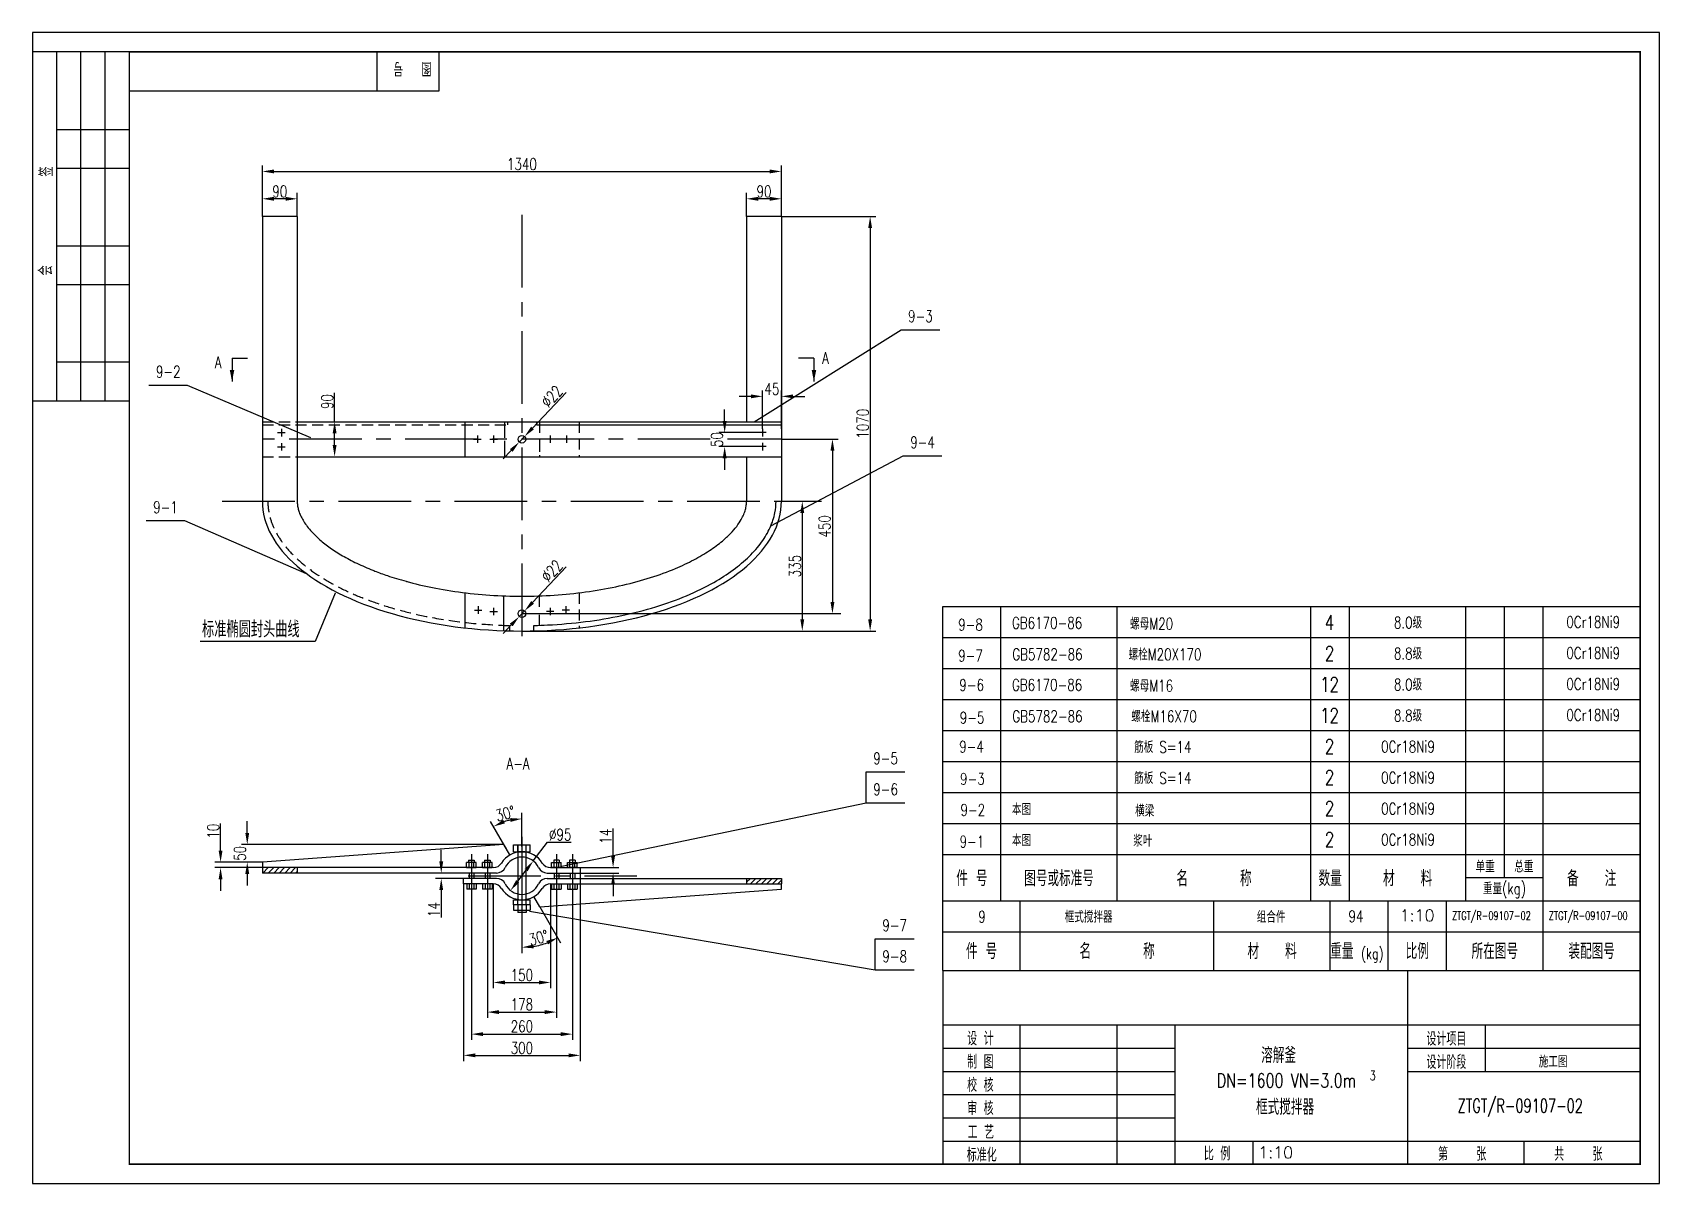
# Model space of a CAD drawing. Extents: x 6109 to 86747, y -17046 to 6992.
# Drawn here: x 42453 to 46653, y -9638 to -6668 of the extents above; entities that cross this region are included whole.
import ezdxf
from ezdxf.enums import TextEntityAlignment as Align

# ---------------------------------------------------------------- set-up
doc = ezdxf.new("R2010")
doc.units = 0
doc.header["$LTSCALE"] = 150
doc.header["$MEASUREMENT"] = 0
doc.linetypes.add('CENTER', pattern=[2, 1.25, -0.25, 0.25, -0.25])
doc.linetypes.add('HIDDEN', pattern=[9.525, 6.35, -3.175])
doc.layers.get('0').update_dxf_attribs({"linetype": 'CONTINUOUS'})
doc.layers.get('DEFPOINTS').update_dxf_attribs({"linetype": 'CONTINUOUS'})
for name, color, linetype in [('1', 7, 'CONTINUOUS'), ('3', 7, 'CONTINUOUS'), ('8', 12, 'CONTINUOUS'), ('BZ', 7, 'CONTINUOUS'), ('HGJ', 1, 'CONTINUOUS'), ('HGJY', 7, 'CONTINUOUS'), ('K1', 4, 'CONTINUOUS'), ('MXB', 7, 'CONTINUOUS'), ('TANK', 1, 'CONTINUOUS'), ('TANKX', 7, 'CONTINUOUS')]:
    doc.layers.add(name, color=color, linetype=linetype)
doc.styles.add('HZ', font='txt', dxfattribs={"width": 0.75, "bigfont": 'hztxt'})
doc.styles.add('HZFS', font='simplex.shx', dxfattribs={"width": 0.75, "bigfont": 'hzfs.shx'})
doc.styles.get("Standard").update_dxf_attribs({"font": 'txt', "width": 0.75, "bigfont": 'hztxt.shx'})
doc.dimstyles.get("Standard").update_dxf_attribs({"dimtxt": 0.18, "dimasz": 0.18, "dimexe": 0.18, "dimexo": 0.0625, "dimgap": 0.09, "dimtad": 0, "dimtih": 1, "dimtoh": 1, "dimdec": 4, "dimzin": 0, "dimdsep": 46, "dimtxsty": 'Standard', "dimcen": 0.09, "dimadec": 0, "dimazin": 0, "dimtfac": 1, "dimtdec": 4, "dimtofl": 0, "dimtmove": 0, "dimatfit": 3, "dimfxl": 1, "dimtolj": 1, "dimtzin": 0, "dimarcsym": 0})
pattern_1 = [(45, (45882.353, -9961.701), (-7.071068, 7.071068), [])]

msp = doc.modelspace()

# ---------------------------------------------------------------- texts
at = {"color": 7, "style": 'HZFS', "width": 0.75}
msp.add_text('标准椭圆封头曲线', height=42, dxfattribs=at).set_placement((42890.5049, -8228.92822))
at = {"style": 'HZFS', "width": 0.75}
for s, height, p in [('DN=1600 VN=3.0m', 36, (45509.97602, -9390.09363)), ('3', 24, (45904.99539, -9371.4603))]:
    msp.add_text(s, height=height, dxfattribs=at).set_placement(p)
at = {"layer": '8', "color": 7, "style": 'HZFS', "width": 0.7}
for s, p in [('设 计', (44865.72152, -9281.6197)), ('设计项目', (46051.45816, -9282.38004)), ('制 图', (44865.72152, -9341.6197)), ('设计阶段', (46051.45816, -9342.38004)), ('校 核', (44865.72152, -9401.6197)), ('审 核', (44865.72152, -9461.6197)), ('工 艺', (44867.11317, -9523.05299)), ('标准化', (44864.86408, -9581.6197)), ('比 例', (45476.82084, -9578.78614)), ('第    张', (46081.46759, -9579.46326)), ('共    张', (46381.46759, -9579.46326))]:
    msp.add_text(s, height=35, dxfattribs=at).set_placement(p)
at = {"layer": 'BZ', "style": 'HZFS', "width": 0.75}
for s, p in [('9-3', (44744.99197, -7414.97919)), ('9-2', (42803.36471, -7558.43118)), ('9-4', (44750.71324, -7740.27489)), ('9-1', (42796.1619, -7907.82991)), ('9-8', (44874.44019, -8210.90625)), ('GB6170-86', (45072.07699, -8206.42937)), ('螺母M20', (45341.94297, -8208.63391)), ('8.0级', (46003.87772, -8205.64676)), ('0Cr18Ni9', (46481.9887, -8204.02644)), ('9-7', (44874.44019, -8290.90625)), ('GB5782-86', (45072.99884, -8287.50245)), ('螺栓M20X170', (45376.49459, -8287.81395)), ('8.8级', (46003.87772, -8285.64676)), ('0Cr18Ni9', (46481.9887, -8284.02644)), ('9-6', (44877.36255, -8366.59099)), ('GB6170-86', (45072.07699, -8366.42937)), ('螺母M16', (45341.94297, -8368.63391)), ('8.0级', (46003.87772, -8365.64676)), ('0Cr18Ni9', (46481.9887, -8364.02644)), ('9-5', (44878.56717, -8450.9444)), ('GB5782-86', (45072.99884, -8447.50245)), ('螺栓M16X70', (45374.16204, -8447.48229)), ('8.8级', (46003.87772, -8445.64676)), ('0Cr18Ni9', (46481.9887, -8444.02644)), ('9-5', (44655.27942, -8555.83952)), ('9-4', (44877.01612, -8525.65583)), ('筋板 S=14', (45370.89137, -8526.74528)), ('0Cr18Ni9', (46003.87772, -8525.64676)), ('9-6', (44655.27942, -8635.83952)), ('9-3', (44879.25532, -8608.88044)), ('筋板 S=14', (45370.89137, -8606.74528)), ('0Cr18Ni9', (46003.87772, -8605.64676)), ('9-2', (44880.38414, -8688.88707)), ('本图', (45006.16439, -8687.50245)), ('横梁', (45324.22475, -8691.1918)), ('0Cr18Ni9', (46003.87772, -8685.64676)), ('本图', (45006.16439, -8767.50245)), ('浆叶', (45319.26535, -8768.58785)), ('0Cr18Ni9', (46003.87772, -8765.64676)), ('9-1', (44878.14166, -8770.64938)), ('9', (44904.27572, -8964.5767)), ('框式搅拌器', (45179.47572, -8964.98164)), ('组合件', (45650.54965, -8964.98173)), ('94', (45869.44501, -8963.66288)), ('9-7', (44678.67054, -8987.00671)), ('9-8', (44678.67054, -9067.00671)), ('施工图', (46378.47665, -9338.52983))]:
    msp.add_text(s, height=30, dxfattribs=at).set_placement(p, align=Align.CENTER)
at = {"layer": 'HGJY', "style": 'HZFS', "width": 0.75}
for s, height, p in [('单重', 30, (46202.98299, -8818.78614)), ('总重', 30, (46302.98299, -8818.78614)), ('件 号', 40, (44877.98299, -8848.78614)), ('图号或标准号', 40, (45102.98299, -8848.78614)), ('名      称', 40, (45502.98299, -8848.78614)), ('数量', 40, (45802.98299, -8848.78614)), ('材   料', 40, (46002.98299, -8848.78614)), ('重量(kg)', 30, (46252.98299, -8878.78614)), ('备   注', 40, (46477.98299, -8848.78614)), ('框式搅拌器 ', 39.984, (45696.73357, -9438.60964))]:
    msp.add_text(s, height=height, dxfattribs=at).set_placement(p, align=Align.MIDDLE)
at = {"layer": 'HGJY'}
for p in [(46027.40258, -8946.35609), (45662.26504, -9557.94888)]:
    msp.add_text('1:10', height=30, dxfattribs=at).set_placement(p, align=Align.MIDDLE)
at = {"layer": 'HGJY', "style": 'HZFS'}
for s, height, width, p in [('ZTGT/R-09107-02', 22, 0.7, (46117.53935, -8958.0107)), ('ZTGT/R-09107-00', 22, 0.7, (46367.53935, -8958.0107)), ('重量', 40, 0.75, (45802.98299, -9058.78614)), ('(kg)', 28, 0.75, (45882.98299, -9058.78614)), ('溶解釜', 39.984, 0.75, (45624.78275, -9327.31472))]:
    msp.add_text(s, height=height, dxfattribs=dict(at, width=width)).set_placement(p)
at = {"layer": 'HGJY', "style": 'HZFS', "width": 0.75}
for s, p in [('件 号', (44902.98299, -9058.78614)), ('名      称', (45252.98299, -9058.78614)), ('材   料', (45652.98299, -9058.78614)), ('比例', (46027.98299, -9058.78614)), ('所在图号', (46227.98299, -9058.78614)), ('装配图号', (46477.98299, -9058.78614))]:
    msp.add_text(s, height=40, dxfattribs=at).set_placement(p, align=Align.CENTER)
at = {"layer": 'MXB', "style": 'HZFS', "width": 0.75}
for s, p in [('4', (45801.3969, -8209.20113)), ('2', (45801.3969, -8289.20113)), ('12', (45801.3969, -8369.20113)), ('12', (45801.3969, -8449.20113)), ('2', (45801.3969, -8529.20113)), ('2', (45801.3969, -8609.20113)), ('2', (45801.3969, -8689.20113)), ('2', (45801.3969, -8769.20113))]:
    msp.add_text(s, height=37.5, dxfattribs=at).set_placement(p, align=Align.CENTER)
at = {"layer": 'MXB', "width": 0.7}
msp.add_text('ZTGT/R-09107-02', height=35, dxfattribs=at).set_placement((46131.95033, -9454.7885))
at = {"layer": 'TANKX', "color": 7, "style": 'HZFS', "width": 0.75}
for s, p in [('A', (42932.18642, -7518.65728)), ('A', (44499.66994, -7507.57601)), ('A-A', (43706.47078, -8554.80666))]:
    msp.add_text(s, height=30, dxfattribs=at).set_placement(p, align=Align.MIDDLE)

# ---------------------------------------------------------------- blocks, each defined once
blk = doc.blocks.new('*D316')
at = {"color": 0, "lineweight": -2}
for p, q in [((43951.7, -8792.9), (43951.7, -8721.7)), ((43866.8, -8822.9), (43966.7, -8822.9)), ((43866.8, -8836.9), (43966.7, -8836.9)), ((43951.7, -8866.9), (43951.7, -8896.9))]:
    blk.add_line(p, q, dxfattribs=at)
at = {"color": 0}
for points in [[(43946.7, -8792.9), (43956.7, -8792.9), (43951.7, -8822.9)], [(43946.7, -8866.9), (43956.7, -8866.9), (43951.7, -8836.9)]]:
    blk.add_solid(points, dxfattribs=at)
at = {"layer": 'DEFPOINTS', "color": 0}
for p in [(43866.8, -8822.9), (43866.8, -8836.9), (43951.7, -8822.9)]:
    blk.add_point(p, dxfattribs=at)
at = {"color": 0, "insert": (43932.7, -8742.3), "char_height": 30, "attachment_point": 5, "rotation": 90, "style": 'HZFS'}
blk.add_mtext('\\A1;14', dxfattribs=at)
blk = doc.blocks.new('*D315')
at = {"color": 0, "lineweight": -2}
for p, q in [((43716.3, -8945.8), (43716.3, -9043.7)), ((43762.8, -8924.4), (43816.2, -9016.9))]:
    blk.add_line(p, q, dxfattribs=at)
blk.add_arc((43716.3, -8843.9), 184.8, 279.3126, 290.6874, dxfattribs=at)
at = {"color": 0}
for points in [[(43746.6, -9031.2), (43745.8, -9021.3), (43716.3, -9028.7)], [(43779.5, -9012.2), (43783.7, -9021.3), (43808.7, -9003.9)]]:
    blk.add_solid(points, dxfattribs=at)
at = {"layer": 'DEFPOINTS', "color": 0}
for p in [(43716.3, -8778.7), (43747.3, -8897.6), (43716.3, -8945.8), (43762.8, -8924.4), (43748.4, -9025.9)]:
    blk.add_point(p, dxfattribs=at)
at = {"color": 0, "insert": (43759.2, -9004), "char_height": 30, "attachment_point": 5, "rotation": 15, "style": 'HZFS'}
blk.add_mtext('\\A1;30°', dxfattribs=at)
blk = doc.blocks.new('*D314')
at = {"color": 0, "lineweight": -2}
for p, q in [((43508.1, -8806.9), (43508.1, -8776.9)), ((43566.1, -8836.9), (43493.1, -8836.9)), ((43565.8, -8850.9), (43493.1, -8850.9)), ((43508.1, -8880.9), (43508.1, -8952.1))]:
    blk.add_line(p, q, dxfattribs=at)
at = {"color": 0}
for points in [[(43503.1, -8806.9), (43513.1, -8806.9), (43508.1, -8836.9)], [(43503.1, -8880.9), (43513.1, -8880.9), (43508.1, -8850.9)]]:
    blk.add_solid(points, dxfattribs=at)
at = {"layer": 'DEFPOINTS', "color": 0}
for p in [(43508.1, -8850.9), (43565.8, -8850.9), (43566.1, -8836.9)]:
    blk.add_point(p, dxfattribs=at)
at = {"color": 0, "insert": (43489.1, -8931.5), "char_height": 30, "attachment_point": 5, "rotation": 90, "style": 'HZFS'}
blk.add_mtext('\\A1;14', dxfattribs=at)
blk = doc.blocks.new('*D312')
at = {"color": 0, "lineweight": -2}
for p, q in [((43745.5, -8805.8), (43782.8, -8757)), ((43782.8, -8757), (43843.6, -8757)), ((43705.4, -8858.2), (43727.3, -8829.6))]:
    blk.add_line(p, q, dxfattribs=at)
at = {"color": 0}
for points in [[(43723.3, -8826.6), (43731.2, -8832.6), (43745.5, -8805.8)], [(43701.4, -8855.1), (43709.4, -8861.2), (43687.1, -8882)]]:
    blk.add_solid(points, dxfattribs=at)
at = {"layer": 'DEFPOINTS', "color": 0}
for p in [(43745.5, -8805.8), (43687.1, -8882)]:
    blk.add_point(p, dxfattribs=at)
at = {"color": 0, "insert": (43815.2, -8738), "char_height": 30, "attachment_point": 5, "style": 'HZFS'}
blk.add_mtext('\\A1;%%C95', dxfattribs=at)
blk = doc.blocks.new('*D308')
at = {"color": 0, "lineweight": -2}
for p, q in [((42938.4, -8779.1), (42938.4, -8708.9)), ((43046.4, -8809.1), (42923.4, -8809.1)), ((43094.3, -8822.9), (42923.4, -8822.9)), ((42938.4, -8852.9), (42938.4, -8882.9))]:
    blk.add_line(p, q, dxfattribs=at)
at = {"color": 0}
for points in [[(42933.4, -8779.1), (42943.4, -8779.1), (42938.4, -8809.1)], [(42933.4, -8852.9), (42943.4, -8852.9), (42938.4, -8822.9)]]:
    blk.add_solid(points, dxfattribs=at)
at = {"layer": 'DEFPOINTS', "color": 0}
for p in [(42938.4, -8809.1), (43046.4, -8809.1), (43094.3, -8822.9)]:
    blk.add_point(p, dxfattribs=at)
at = {"color": 0, "insert": (42919.4, -8729), "char_height": 30, "attachment_point": 5, "rotation": 90, "style": 'HZFS'}
blk.add_mtext('\\A1;10', dxfattribs=at)
blk = doc.blocks.new('*D307')
at = {"color": 0, "lineweight": -2}
for p, q in [((43007.3, -8733.4), (43007.3, -8703.4)), ((43669.8, -8763.4), (42992.3, -8763.4)), ((43046.4, -8809.1), (42992.3, -8809.1)), ((43007.3, -8839.1), (43007.3, -8869.1))]:
    blk.add_line(p, q, dxfattribs=at)
at = {"color": 0}
for points in [[(43002.3, -8733.4), (43012.3, -8733.4), (43007.3, -8763.4)], [(43002.3, -8839.1), (43012.3, -8839.1), (43007.3, -8809.1)]]:
    blk.add_solid(points, dxfattribs=at)
at = {"layer": 'DEFPOINTS', "color": 0}
for p in [(43669.8, -8763.4), (43007.3, -8809.1), (43046.4, -8809.1)]:
    blk.add_point(p, dxfattribs=at)
at = {"color": 0, "insert": (42988.3, -8786.2), "char_height": 30, "attachment_point": 5, "rotation": 90, "style": 'HZFS'}
blk.add_mtext('\\A1;50', dxfattribs=at)
blk = doc.blocks.new('*D310')
at = {"color": 0, "lineweight": -2}
for p, q in [((43866.8, -8836.9), (43866.8, -9322.4)), ((43565.8, -8864.9), (43565.8, -9322.4)), ((43595.8, -9307.4), (43836.8, -9307.4))]:
    blk.add_line(p, q, dxfattribs=at)
at = {"color": 0}
for points in [[(43595.8, -9302.4), (43595.8, -9312.4), (43565.8, -9307.4)], [(43836.8, -9302.4), (43836.8, -9312.4), (43866.8, -9307.4)]]:
    blk.add_solid(points, dxfattribs=at)
at = {"layer": 'DEFPOINTS', "color": 0}
for p in [(43866.8, -8836.9), (43565.8, -8864.9), (43866.8, -9307.4)]:
    blk.add_point(p, dxfattribs=at)
at = {"color": 0, "insert": (43716.3, -9288.4), "char_height": 30, "attachment_point": 5, "style": 'HZFS'}
blk.add_mtext('\\A1;300', dxfattribs=at)
blk = doc.blocks.new('*D313')
at = {"color": 0, "lineweight": -2}
for p, q in [((43642.5, -8864.9), (43642.5, -9134.3)), ((43790.2, -8864.9), (43790.2, -9134.3)), ((43672.5, -9119.3), (43760.2, -9119.3))]:
    blk.add_line(p, q, dxfattribs=at)
at = {"color": 0}
for points in [[(43672.5, -9114.3), (43672.5, -9124.3), (43642.5, -9119.3)], [(43760.2, -9114.3), (43760.2, -9124.3), (43790.2, -9119.3)]]:
    blk.add_solid(points, dxfattribs=at)
at = {"layer": 'DEFPOINTS', "color": 0}
for p in [(43642.5, -8864.9), (43790.2, -8864.9), (43790.2, -9119.3)]:
    blk.add_point(p, dxfattribs=at)
at = {"color": 0, "insert": (43716.3, -9100.3), "char_height": 30, "attachment_point": 5, "style": 'HZFS'}
blk.add_mtext('\\A1;150', dxfattribs=at)
blk = doc.blocks.new('*D309')
at = {"color": 0, "lineweight": -2}
for p, q in [((43232.8, -7672.5), (43232.8, -7598.1)), ((43219.7, -7672.5), (43247.8, -7672.5)), ((43232.8, -7732.5), (43232.8, -7702.5)), ((43219.7, -7762.5), (43247.8, -7762.5))]:
    blk.add_line(p, q, dxfattribs=at)
at = {"color": 0}
for points in [[(43227.8, -7702.5), (43237.8, -7702.5), (43232.8, -7672.5)], [(43227.8, -7732.5), (43237.8, -7732.5), (43232.8, -7762.5)]]:
    blk.add_solid(points, dxfattribs=at)
at = {"layer": 'DEFPOINTS', "color": 0}
for p in [(43219.7, -7672.5), (43232.8, -7672.5), (43219.7, -7762.5)]:
    blk.add_point(p, dxfattribs=at)
at = {"color": 0, "insert": (43213.8, -7620.3), "char_height": 30, "attachment_point": 5, "rotation": 90, "style": 'HZFS'}
blk.add_mtext('\\A1;90', dxfattribs=at)
blk = doc.blocks.new('*D306')
at = {"color": 0, "lineweight": -2}
for p, q in [((44386.3, -7142.5), (44630.3, -7142.5)), ((44615.3, -7172.5), (44615.3, -8182.5)), ((44455.1, -8212.5), (44630.3, -8212.5))]:
    blk.add_line(p, q, dxfattribs=at)
at = {"color": 0}
for points in [[(44610.3, -7172.5), (44620.3, -7172.5), (44615.3, -7142.5)], [(44610.3, -8182.5), (44620.3, -8182.5), (44615.3, -8212.5)]]:
    blk.add_solid(points, dxfattribs=at)
at = {"layer": 'DEFPOINTS', "color": 0}
for p in [(44386.3, -7142.5), (44455.1, -8212.5), (44615.3, -8212.5)]:
    blk.add_point(p, dxfattribs=at)
at = {"color": 0, "insert": (44596.3, -7677.5), "char_height": 30, "attachment_point": 5, "rotation": 90, "style": 'HZFS'}
blk.add_mtext('\\A1;1070', dxfattribs=at)
blk = doc.blocks.new('*D311')
at = {"color": 0, "lineweight": -2}
for p, q in [((43716.3, -8743.7), (43716.3, -8682)), ((43666.1, -8757), (43635.4, -8703.7))]:
    blk.add_line(p, q, dxfattribs=at)
blk.add_arc((43716.3, -8843.9), 146.9, 101.7217, 108.2783, dxfattribs=at)
at = {"color": 0}
for points in [[(43672.3, -8709), (43668.2, -8699.8), (43642.9, -8716.7)], [(43686, -8695.1), (43687, -8705), (43716.3, -8697)]]:
    blk.add_solid(points, dxfattribs=at)
at = {"layer": 'DEFPOINTS', "color": 0}
for p in [(43690.8, -8699.2), (43666.1, -8757), (43676.2, -8774.3), (43716.3, -8743.7), (43716.3, -8778.7)]:
    blk.add_point(p, dxfattribs=at)
at = {"color": 0, "insert": (43673.4, -8683.6), "char_height": 30, "attachment_point": 5, "rotation": 15, "style": 'HZFS'}
blk.add_mtext('\\A1;30°', dxfattribs=at)
blk = doc.blocks.new('*D317')
at = {"color": 0, "lineweight": -2}
for p, q in [((44386.3, -7877.5), (44455.1, -7877.5)), ((44440.1, -7907.5), (44440.1, -8182.5)), ((43716.3, -8212.5), (44455.1, -8212.5))]:
    blk.add_line(p, q, dxfattribs=at)
at = {"color": 0}
for points in [[(44435.1, -7907.5), (44445.1, -7907.5), (44440.1, -7877.5)], [(44435.1, -8182.5), (44445.1, -8182.5), (44440.1, -8212.5)]]:
    blk.add_solid(points, dxfattribs=at)
at = {"layer": 'DEFPOINTS', "color": 0}
for p in [(44386.3, -7877.5), (43716.3, -8212.5), (44440.1, -8212.5)]:
    blk.add_point(p, dxfattribs=at)
at = {"color": 0, "insert": (44421.1, -8045), "char_height": 30, "attachment_point": 5, "rotation": 90, "style": 'HZFS'}
blk.add_mtext('\\A1;335', dxfattribs=at)
blk = doc.blocks.new('*D318')
at = {"color": 0, "lineweight": -2}
for p, q in [((43046.3, -7142.5), (43046.3, -7011.4)), ((44386.3, -7142.5), (44386.3, -7011.4)), ((43076.3, -7026.4), (44356.3, -7026.4))]:
    blk.add_line(p, q, dxfattribs=at)
at = {"color": 0}
for points in [[(43076.3, -7021.4), (43076.3, -7031.4), (43046.3, -7026.4)], [(44356.3, -7021.4), (44356.3, -7031.4), (44386.3, -7026.4)]]:
    blk.add_solid(points, dxfattribs=at)
at = {"layer": 'DEFPOINTS', "color": 0}
for p in [(44386.3, -7026.4), (43046.3, -7142.5), (44386.3, -7142.5)]:
    blk.add_point(p, dxfattribs=at)
at = {"color": 0, "insert": (43716.3, -7007.4), "char_height": 30, "attachment_point": 5, "style": 'HZFS'}
blk.add_mtext('\\A1;1340', dxfattribs=at)
blk = doc.blocks.new('*D319')
at = {"color": 0, "lineweight": -2}
for p, q in [((43046.3, -7142.5), (43046.3, -7082)), ((43106.3, -7097), (43076.3, -7097)), ((43136.3, -7142.5), (43136.3, -7082))]:
    blk.add_line(p, q, dxfattribs=at)
at = {"color": 0}
for points in [[(43076.3, -7092), (43076.3, -7102), (43046.3, -7097)], [(43106.3, -7092), (43106.3, -7102), (43136.3, -7097)]]:
    blk.add_solid(points, dxfattribs=at)
at = {"layer": 'DEFPOINTS', "color": 0}
for p in [(43046.3, -7097), (43046.3, -7142.5), (43136.3, -7142.5)]:
    blk.add_point(p, dxfattribs=at)
at = {"color": 0, "insert": (43091.3, -7078), "char_height": 30, "attachment_point": 5, "style": 'HZFS'}
blk.add_mtext('\\A1;90', dxfattribs=at)
blk = doc.blocks.new('*D320')
at = {"color": 0, "lineweight": -2}
for p, q in [((44386.4, -7717.2), (44533, -7717.2)), ((44518, -7747.2), (44518, -8137.5)), ((44518, -8167.5), (44533, -8167.5))]:
    blk.add_line(p, q, dxfattribs=at)
at = {"color": 0}
for points in [[(44513, -7747.2), (44523, -7747.2), (44518, -7717.2)], [(44513, -8137.5), (44523, -8137.5), (44518, -8167.5)]]:
    blk.add_solid(points, dxfattribs=at)
at = {"layer": 'DEFPOINTS', "color": 0}
for p in [(44386.3, -7717.2), (44517.9, -8167.5), (44518, -8167.5)]:
    blk.add_point(p, dxfattribs=at)
at = {"color": 0, "insert": (44498, -7942.4), "char_height": 30, "attachment_point": 5, "rotation": 90, "style": 'HZFS'}
blk.add_mtext('\\A1;450', dxfattribs=at)
blk = doc.blocks.new('*D321')
at = {"color": 0, "lineweight": -2}
for p, q in [((44296.3, -7142.5), (44296.3, -7082)), ((44356.3, -7097), (44326.3, -7097)), ((44386.3, -7142.5), (44386.3, -7082))]:
    blk.add_line(p, q, dxfattribs=at)
at = {"color": 0}
for points in [[(44326.3, -7092), (44326.3, -7102), (44296.3, -7097)], [(44356.3, -7092), (44356.3, -7102), (44386.3, -7097)]]:
    blk.add_solid(points, dxfattribs=at)
at = {"layer": 'DEFPOINTS', "color": 0}
for p in [(44296.3, -7097), (44296.3, -7142.5), (44386.3, -7142.5)]:
    blk.add_point(p, dxfattribs=at)
at = {"color": 0, "insert": (44341.3, -7078), "char_height": 30, "attachment_point": 5, "style": 'HZFS'}
blk.add_mtext('\\A1;90', dxfattribs=at)
blk = doc.blocks.new('*D322')
at = {"color": 0, "lineweight": -2}
for p, q in [((44337.4, -7690.9), (44337.4, -7591.8)), ((44386.3, -7690.9), (44386.3, -7591.8)), ((44307.4, -7606.8), (44277.4, -7606.8)), ((44416.3, -7606.8), (44446.3, -7606.8))]:
    blk.add_line(p, q, dxfattribs=at)
at = {"color": 0}
for points in [[(44307.4, -7601.8), (44307.4, -7611.8), (44337.4, -7606.8)], [(44416.3, -7601.8), (44416.3, -7611.8), (44386.3, -7606.8)]]:
    blk.add_solid(points, dxfattribs=at)
at = {"layer": 'DEFPOINTS', "color": 0}
for p in [(44386.3, -7606.8), (44337.4, -7690.9), (44386.3, -7690.9)]:
    blk.add_point(p, dxfattribs=at)
at = {"color": 0, "insert": (44361.8, -7587.8), "char_height": 30, "attachment_point": 5, "style": 'HZFS'}
blk.add_mtext('\\A1;45', dxfattribs=at)
blk = doc.blocks.new('*D323')
at = {"color": 0, "lineweight": -2}
for p, q in [((44239.7, -7670.5), (44239.7, -7640.5)), ((44327.7, -7700.5), (44224.7, -7700.5)), ((44327.7, -7736.6), (44224.7, -7736.6)), ((44239.7, -7766.6), (44239.7, -7796.6))]:
    blk.add_line(p, q, dxfattribs=at)
at = {"color": 0}
for points in [[(44234.7, -7670.5), (44244.7, -7670.5), (44239.7, -7700.5)], [(44234.7, -7766.6), (44244.7, -7766.6), (44239.7, -7736.6)]]:
    blk.add_solid(points, dxfattribs=at)
at = {"layer": 'DEFPOINTS', "color": 0}
for p in [(44327.8, -7700.5), (44239.7, -7736.6), (44327.8, -7736.6)]:
    blk.add_point(p, dxfattribs=at)
at = {"color": 0, "insert": (44219.7, -7718.5), "char_height": 30, "attachment_point": 5, "rotation": 90, "style": 'HZFS'}
blk.add_mtext('\\A1;50', dxfattribs=at)
blk = doc.blocks.new('*D324')
at = {"color": 0, "lineweight": -2}
for p, q in [((43831, -7596.6), (43743.9, -7688.5)), ((43709.4, -7724.7), (43723.2, -7710.2)), ((43688.8, -7746.5), (43668.1, -7768.3))]:
    blk.add_line(p, q, dxfattribs=at)
at = {"color": 0}
for points in [[(43740.2, -7685), (43747.5, -7691.9), (43723.2, -7710.2)], [(43685.2, -7743.1), (43692.4, -7749.9), (43709.4, -7724.7)]]:
    blk.add_solid(points, dxfattribs=at)
at = {"layer": 'DEFPOINTS', "color": 0}
for p in [(43709.4, -7724.7), (43723.2, -7710.2)]:
    blk.add_point(p, dxfattribs=at)
at = {"color": 0, "insert": (43793.5, -7607.1), "char_height": 30, "attachment_point": 5, "rotation": 46.4973, "style": 'HZFS'}
blk.add_mtext('\\A1;%%C22', dxfattribs=at)
blk = doc.blocks.new('*D325')
at = {"color": 0, "lineweight": -2}
for p, q in [((43831, -8046.9), (43743.9, -8138.7)), ((43709.4, -8175), (43723.2, -8160.5)), ((43688.8, -8196.7), (43668.1, -8218.5))]:
    blk.add_line(p, q, dxfattribs=at)
at = {"color": 0}
for points in [[(43740.2, -8135.3), (43747.5, -8142.1), (43723.2, -8160.5)], [(43685.2, -8193.3), (43692.4, -8200.2), (43709.4, -8175)]]:
    blk.add_solid(points, dxfattribs=at)
at = {"layer": 'DEFPOINTS', "color": 0}
for p in [(43709.4, -8175), (43723.2, -8160.5)]:
    blk.add_point(p, dxfattribs=at)
at = {"color": 0, "insert": (43793.5, -8057.3), "char_height": 30, "attachment_point": 5, "rotation": 46.4973, "style": 'HZFS'}
blk.add_mtext('\\A1;%%C22', dxfattribs=at)
blk = doc.blocks.new('*D326')
at = {"color": 0, "lineweight": -2}
for p, q in [((43627.2, -8890.8), (43627.2, -9210.8)), ((43805.5, -8890.8), (43805.5, -9210.8)), ((43657.2, -9195.8), (43775.5, -9195.8))]:
    blk.add_line(p, q, dxfattribs=at)
at = {"color": 0}
for points in [[(43657.2, -9190.8), (43657.2, -9200.8), (43627.2, -9195.8)], [(43775.5, -9190.8), (43775.5, -9200.8), (43805.5, -9195.8)]]:
    blk.add_solid(points, dxfattribs=at)
at = {"layer": 'DEFPOINTS', "color": 0}
for p in [(43627.2, -8890.7), (43805.5, -8890.7), (43805.5, -9195.8)]:
    blk.add_point(p, dxfattribs=at)
at = {"color": 0, "insert": (43716.3, -9175.8), "char_height": 30, "attachment_point": 5, "style": 'HZFS'}
blk.add_mtext('\\A1;178', dxfattribs=at)
blk = doc.blocks.new('*D327')
at = {"color": 0, "lineweight": -2}
for p, q in [((43586, -8885), (43586, -9267.7)), ((43846.7, -8885), (43846.7, -9267.7)), ((43616, -9252.7), (43816.7, -9252.7))]:
    blk.add_line(p, q, dxfattribs=at)
at = {"color": 0}
for points in [[(43616, -9247.7), (43616, -9257.7), (43586, -9252.7)], [(43816.7, -9247.7), (43816.7, -9257.7), (43846.7, -9252.7)]]:
    blk.add_solid(points, dxfattribs=at)
at = {"layer": 'DEFPOINTS', "color": 0}
for p in [(43586, -8885), (43846.7, -8885), (43846.7, -9252.7)]:
    blk.add_point(p, dxfattribs=at)
at = {"color": 0, "insert": (43716.3, -9232.7), "char_height": 30, "attachment_point": 5, "style": 'HZFS'}
blk.add_mtext('\\A1;260', dxfattribs=at)
blk = doc.blocks.new('BORDER')
for p, q in [((1, 1), (0, 1)), ((0, 1), (0, 0)), ((1, 0), (1, 1)), ((0, 0), (1, 0))]:
    blk.add_line(p, q)
blk = doc.blocks.new('HQ')
for p, q in [((-18.75, -90), (-18.75, 0)), ((-12.5, -90), (-12.5, 0)), ((-6.25, -90), (-6.25, 0)), ((64, -10), (64, 0)), ((80, -10), (80, 0)), ((0, -10), (80, -10)), ((-18.75, -20), (0, -20)), ((-18.75, -30), (0, -30)), ((-18.75, -50), (0, -50)), ((-18.75, -60), (0, -60)), ((-18.75, -80), (0, -80)), ((-25, -90), (0, -90))]:
    blk.add_line(p, q)
at = {"layer": 'K1', "color": 7}
blk.add_line((0, 0), (-25, 0), dxfattribs=at)
at = {"style": 'HZ', "width": 0.75}
for s, rotation, p in [('图  号', 180, (78.04, -2.6)), ('签', 90, (-19.68, -32.16)), ('会         ', 90, (-19.87, -57.68))]:
    blk.add_text(s, height=3.5, rotation=rotation, dxfattribs=at).set_placement(p)

# ---------------------------------------------------------------- dimensions: what is measured, and where the dimension line sits
for base, p1, p2, override, picture, middle in [((44386.31997, -7026.38444), (43046.31997, -7142.48131), (44386.31997, -7142.48131), {"dimtxt": 30, "dimasz": 30, "dimexe": 15, "dimexo": 0, "dimgap": 4, "dimtad": 1, "dimtih": 0, "dimzin": 8, "dimtxsty": 'HZFS', "dimcen": 0, "dimtfac": 0.8, "dimtix": 1, "dimatfit": 2, "dimtzin": 8}, '*D318', (43716.31997, -7007.38444)), ((43805.46406, -9195.82676), (43627.17588, -8890.72344), (43805.46406, -8890.72344), {"dimtxt": 30, "dimasz": 30, "dimexe": 15, "dimgap": 5, "dimtad": 1, "dimtih": 0, "dimtoh": 0, "dimdec": 0, "dimtxsty": 'HZFS'}, '*D326', (43716.31997, -9175.82676))]:
    dim = msp.add_linear_dim(base=base, p1=p1, p2=p2, dimstyle='Standard', override=override)
    dim.commit()
    dim.dimension.update_dxf_attribs({"geometry": picture, "text_midpoint": middle})
for base, p1, p2, text, override, picture, middle in [((43046.31997, -7097.02498), (43136.31997, -7142.48131), (43046.31997, -7142.48131), '90', {"dimtxt": 30, "dimasz": 30, "dimexe": 15, "dimexo": 0, "dimgap": 4, "dimtad": 1, "dimtih": 0, "dimzin": 8, "dimtxsty": 'HZFS', "dimcen": 0, "dimtfac": 0.8, "dimtix": 1, "dimatfit": 2, "dimtzin": 8}, '*D319', (43091.31997, -7078.02498)), ((44296.31997, -7097.02498), (44386.31997, -7142.48131), (44296.31997, -7142.48131), '90', {"dimtxt": 30, "dimasz": 30, "dimexe": 15, "dimexo": 0, "dimgap": 4, "dimtad": 1, "dimtih": 0, "dimzin": 8, "dimtxsty": 'HZFS', "dimcen": 0, "dimtfac": 0.8, "dimtix": 1, "dimatfit": 2, "dimtzin": 8}, '*D321', (44341.31997, -7078.02498)), ((44386.31997, -7606.81542), (44337.35955, -7690.86445), (44386.31997, -7690.86445), '45', {"dimtxt": 30, "dimasz": 30, "dimexe": 15, "dimexo": 0, "dimgap": 4, "dimtad": 1, "dimtih": 0, "dimzin": 8, "dimtxsty": 'HZFS', "dimcen": 0, "dimtfac": 0.8, "dimtix": 1, "dimatfit": 2, "dimtzin": 8}, '*D322', (44361.83976, -7587.81542)), ((43866.8449, -9307.44438), (43565.79504, -8864.89282), (43866.8449, -8836.89282), '300', {"dimtxt": 30, "dimasz": 30, "dimexe": 15, "dimexo": 0, "dimgap": 4, "dimtad": 1, "dimtih": 0, "dimzin": 8, "dimtxsty": 'HZFS', "dimcen": 0, "dimtfac": 0.8, "dimtix": 1, "dimatfit": 2, "dimtzin": 8}, '*D310', (43716.31997, -9288.44438)), ((43846.66092, -9252.714), (43585.97902, -8884.98132), (43846.66092, -8884.98132), '260', {"dimtxt": 30, "dimasz": 30, "dimexe": 15, "dimgap": 5, "dimtad": 1, "dimtih": 0, "dimtoh": 0, "dimdec": 0, "dimtxsty": 'HZFS'}, '*D327', (43716.31997, -9232.714)), ((43790.1644, -9119.34927), (43642.47554, -8864.89282), (43790.1644, -8864.89282), '150', {"dimtxt": 30, "dimasz": 30, "dimexe": 15, "dimexo": 0, "dimgap": 4, "dimtad": 1, "dimtih": 0, "dimzin": 8, "dimtxsty": 'HZFS', "dimcen": 0, "dimtfac": 0.8, "dimtix": 1, "dimatfit": 2, "dimtzin": 8}, '*D313', (43716.31997, -9100.34927))]:
    dim = msp.add_linear_dim(base=base, p1=p1, p2=p2, text=text, dimstyle='Standard', override=override)
    dim.commit()
    dim.dimension.update_dxf_attribs({"geometry": picture, "text_midpoint": middle})
for base, p1, p2, override, picture, middle in [((44615.25107, -8212.48131), (44386.31997, -7142.48131), (44455.05135, -8212.48131), {"dimtxt": 30, "dimasz": 30, "dimexe": 15, "dimexo": 0, "dimgap": 4, "dimtad": 1, "dimtih": 0, "dimzin": 8, "dimtxsty": 'HZFS', "dimcen": 0, "dimtfac": 0.8, "dimtix": 1, "dimatfit": 2, "dimtzin": 8}, '*D306', (44596.25107, -7677.48131)), ((44517.9804, -8167.48129), (44386.31997, -7717.24802), (44517.9179, -8167.48129), {"dimtxt": 30, "dimasz": 30, "dimexe": 15, "dimgap": 5, "dimtad": 1, "dimtih": 0, "dimtoh": 0, "dimdec": 0, "dimtxsty": 'HZFS'}, '*D320', (44497.9804, -7942.36466)), ((44440.05135, -8212.48131), (44386.31997, -7877.48131), (43716.31997, -8212.48131), {"dimtxt": 30, "dimasz": 30, "dimexe": 15, "dimexo": 0, "dimgap": 4, "dimtad": 1, "dimtih": 0, "dimzin": 8, "dimtxsty": 'HZFS', "dimcen": 0, "dimtfac": 0.8, "dimtix": 1, "dimatfit": 2, "dimtzin": 8}, '*D317', (44421.05135, -8044.98131))]:
    dim = msp.add_linear_dim(base=base, p1=p1, p2=p2, angle=90, dimstyle='Standard', override=override)
    dim.commit()
    dim.dimension.update_dxf_attribs({"geometry": picture, "text_midpoint": middle})
for base, p1, p2, text, override, picture, middle in [((43232.79153, -7672.48131), (43219.74082, -7762.48131), (43219.74082, -7672.48131), '90', {"dimtxt": 30, "dimasz": 30, "dimexe": 15, "dimexo": 0, "dimgap": 4, "dimtad": 1, "dimtih": 0, "dimtoh": 0, "dimzin": 8, "dimtxsty": 'HZFS', "dimcen": 0, "dimtfac": 0.8, "dimtix": 1, "dimatfit": 2, "dimtzin": 8}, '*D309', (43232.79153, -7620.26702)), ((44239.65337, -7736.63271), (44327.75955, -7700.46445), (44327.75955, -7736.63271), '50', {"dimtxt": 30, "dimasz": 30, "dimexe": 15, "dimgap": 5, "dimtad": 1, "dimtih": 0, "dimtoh": 0, "dimdec": 0, "dimtxsty": 'HZFS'}, '*D323', (44239.65337, -7718.54858)), ((42938.37677, -8809.08714), (43094.31971, -8822.89282), (43046.38247, -8809.08714), '10', {"dimtxt": 30, "dimasz": 30, "dimexe": 15, "dimexo": 0, "dimgap": 4, "dimtad": 1, "dimtih": 0, "dimtoh": 0, "dimzin": 8, "dimtxsty": 'HZFS', "dimcen": 0, "dimtfac": 0.8, "dimtix": 1, "dimatfit": 2, "dimtzin": 8}, '*D308', (42938.37677, -8729.01571)), ((43007.32698, -8809.08714), (43669.84559, -8763.39682), (43046.38247, -8809.08714), '50', {"dimtxt": 30, "dimasz": 30, "dimexe": 15, "dimexo": 0, "dimgap": 4, "dimtad": 1, "dimtih": 0, "dimzin": 8, "dimtxsty": 'HZFS', "dimcen": 0, "dimtfac": 0.8, "dimtix": 1, "dimatfit": 2, "dimtzin": 8}, '*D307', (43007.32698, -8786.24198))]:
    dim = msp.add_linear_dim(base=base, p1=p1, p2=p2, angle=90, text=text, dimstyle='Standard', override=override)
    dim.commit()
    dim.dimension.update_dxf_attribs({"geometry": picture, "text_midpoint": middle, "dimtype": 160})
for p1, p2, text, override, picture, middle in [((43709.43608, -7724.73472), (43723.20386, -7710.22789), '%%C22', {"dimtxt": 30, "dimasz": 30, "dimexe": 15, "dimgap": 5, "dimtad": 1, "dimtih": 0, "dimtoh": 0, "dimdec": 0, "dimtxsty": 'HZFS', "dimtofl": 1}, '*D324', (43808.02685, -7620.85161)), ((43709.43608, -8174.968), (43723.20386, -8160.46116), '%%C22', {"dimtxt": 30, "dimasz": 30, "dimexe": 15, "dimgap": 5, "dimtad": 1, "dimtih": 0, "dimtoh": 0, "dimdec": 0, "dimtxsty": 'HZFS', "dimtofl": 1}, '*D325', (43808.02685, -8071.08488)), ((43687.14616, -8882.0096), (43745.49378, -8805.77605), '%%C95', {"dimtxt": 30, "dimasz": 30, "dimexe": 15, "dimexo": 0, "dimgap": 4, "dimtad": 1, "dimtih": 0, "dimzin": 8, "dimtxsty": 'HZFS', "dimcen": 0, "dimtfac": 0.8, "dimtix": 1, "dimatfit": 2, "dimtzin": 8}, '*D312', (43815.24103, -8756.97102))]:
    dim = msp.add_diameter_dim_2p(p1=p1, p2=p2, text=text, dimstyle='Standard', override=override)
    dim.commit()
    dim.dimension.update_dxf_attribs({"geometry": picture, "text_midpoint": middle, "dimtype": 163})
for base, line1, line2, picture, middle in [((43690.81167, -8699.22807), ((43716.31997, -8743.7405), (43716.31997, -8778.6735)), ((43676.16288, -8774.3387), (43666.14901, -8756.99417)), '*D311', (43673.38281, -8683.64916)), ((43748.40641, -9025.86406), ((43762.79436, -8924.38882), (43747.31997, -8897.5864)), ((43716.31997, -8778.67347), (43716.31997, -8945.82605)), '*D315', (43759.22659, -9004.02249))]:
    dim = msp.add_angular_dim_2l(base=base, line1=line1, line2=line2, dimstyle='Standard', override={"dimtxt": 30, "dimasz": 30, "dimexe": 15, "dimexo": 0, "dimgap": 4, "dimtad": 1, "dimtih": 0, "dimdec": 0, "dimzin": 8, "dimtxsty": 'HZFS', "dimcen": 0, "dimazin": 2, "dimtfac": 0.8, "dimtdec": 0, "dimtix": 1, "dimatfit": 2, "dimtzin": 8})
    dim.commit()
    dim.dimension.update_dxf_attribs({"geometry": picture, "text_midpoint": middle})
for base, p1, p2, picture, middle in [((43951.68714, -8822.89282), (43866.8449, -8836.89282), (43866.8449, -8822.89282), '*D316', (43951.68714, -8742.28568)), ((43508.09012, -8850.89282), (43566.07012, -8836.89282), (43565.79504, -8850.89282), '*D314', (43508.09012, -8931.49996))]:
    dim = msp.add_linear_dim(base=base, p1=p1, p2=p2, angle=90, dimstyle='Standard', override={"dimtxt": 30, "dimasz": 30, "dimexe": 15, "dimexo": 0, "dimgap": 4, "dimtad": 1, "dimtih": 0, "dimtoh": 0, "dimzin": 8, "dimtxsty": 'HZFS', "dimcen": 0, "dimtfac": 0.8, "dimtix": 1, "dimatfit": 2, "dimtzin": 8})
    dim.commit()
    dim.dimension.update_dxf_attribs({"geometry": picture, "text_midpoint": middle, "dimtype": 160})

# ---------------------------------------------------------------- hatches: boundary and pattern name
h = msp.add_hatch()
h.set_pattern_fill('ANSI31', color=256, scale=80, style=0)
h.set_pattern_definition(pattern_1)
h.paths.add_polyline_path([(43046.38247, -8822.89282), (43046.38247, -8836.89282), (43136.38247, -8836.89282), (43136.38247, -8822.89282)])
h = msp.add_hatch()
h.set_pattern_fill('ANSI31', color=256, scale=80, style=0)
h.set_pattern_definition(pattern_1)
h.paths.add_polyline_path([(44386.25747, -8864.89282), (44386.25747, -8850.89282), (44296.25747, -8850.89282), (44296.25747, -8864.89282)])

# ---------------------------------------------------------------- linework, layer by layer
for p, q in [((42452.98299, -6667.98317), (42452.98299, -9637.98317)), ((46652.98299, -6667.98317), (42452.98299, -6667.98317)), ((46652.98299, -9637.98317), (46652.98299, -6667.98317)), ((42452.98299, -9637.98317), (46652.98299, -9637.98317))]:
    msp.add_line(p, q)
at = {"color": 7, "linetype": 'CENTER'}
for p, q in [((43716.31997, -7138.50602), (43716.31997, -8242.43595)), ((44202.74436, -7717.24802), (43046.31997, -7717.24802)), ((44386.38247, -7717.24802), (44247.3997, -7717.24802)), ((42942.66974, -7877.48131), (44489.9702, -7877.48131)), ((43716.31997, -8743.7405), (43716.31997, -8778.6735)), ((43585.97902, -8788.06926), (43585.97902, -8884.98132)), ((43627.17588, -8787.83857), (43627.17588, -8890.72344)), ((43627.17588, -8788.06926), (43627.17588, -8884.98132)), ((43716.31997, -8778.67347), (43716.31997, -8945.82605)), ((43805.46406, -8787.83857), (43805.46406, -8890.72344)), ((43805.46406, -8788.06926), (43805.46406, -8884.98132)), ((43846.66092, -8788.06926), (43846.66092, -8884.98132)), ((43577.88915, -8843.89282), (44012.78226, -8843.89282))]:
    msp.add_line(p, q, dxfattribs=at)
at = {"color": 7}
for p, q in [((43234.11153, -8115.03426), (43183.02994, -8239.08705)), ((43183.02994, -8239.08705), (42885.98712, -8239.08705))]:
    msp.add_line(p, q, dxfattribs=at)
at = {"color": 0, "linetype": 'ByBlock'}
for p, q in [((43716.32062, -8167.48129), (44539.63542, -8167.48129)), ((43676.16288, -8774.3387), (43666.14901, -8756.99417)), ((43716.31997, -8768.75941), (43716.31997, -8743.5509))]:
    msp.add_line(p, q, dxfattribs=at)
at = {"color": 1}
for p, q in [((43669.84559, -8763.39682), (43046.38247, -8809.08714)), ((43685.31997, -8790.19925), (43669.84559, -8763.39682)), ((43694.98664, -8763.88297), (43737.6533, -8763.88297)), ((43046.38247, -8809.08714), (43046.38247, -8822.89282)), ((43598.42315, -8809.55982), (43573.53488, -8809.55982)), ((43578.86808, -8803.70795), (43593.08995, -8803.70795)), ((43639.62001, -8809.55982), (43614.73174, -8809.55982)), ((43620.06494, -8803.70795), (43634.28681, -8803.70795)), ((43694.98664, -8781.89282), (43737.6533, -8781.89282)), ((43793.01993, -8809.55982), (43817.9082, -8809.55982)), ((43812.575, -8803.70795), (43798.35313, -8803.70795)), ((43834.21679, -8809.55982), (43859.10506, -8809.55982)), ((43853.77186, -8803.70795), (43839.54999, -8803.70795)), ((43642.47554, -8822.89282), (43046.38247, -8822.89282)), ((43046.38247, -8822.89282), (43046.38247, -8836.89282)), ((43650.70747, -8836.89282), (43046.38247, -8836.89282)), ((43136.38247, -8822.89282), (43136.38247, -8836.89282)), ((43650.70747, -8850.89282), (43565.79504, -8850.89282)), ((43573.53488, -8822.89282), (43598.42315, -8822.89282)), ((43573.53488, -8822.89282), (43598.42315, -8822.89282)), ((43614.73174, -8822.89282), (43639.62001, -8822.89282)), ((43614.73174, -8822.89282), (43639.62001, -8822.89282)), ((43781.93247, -8836.89282), (43866.8449, -8836.89282)), ((43781.93247, -8850.89282), (44386.25747, -8850.89282)), ((43790.1644, -8822.89282), (43866.8449, -8822.89282)), ((43817.9082, -8822.89282), (43793.01993, -8822.89282)), ((43817.9082, -8822.89282), (43793.01993, -8822.89282)), ((43859.10506, -8822.89282), (43834.21679, -8822.89282)), ((43859.10506, -8822.89282), (43834.21679, -8822.89282)), ((43642.47554, -8864.89282), (43565.79504, -8864.89282)), ((43598.65732, -8864.89282), (43573.76905, -8864.89282)), ((43598.65732, -8878.18581), (43573.76905, -8878.18581)), ((43639.85418, -8864.89282), (43614.96591, -8864.89282)), ((43639.85418, -8878.18581), (43614.96591, -8878.18581)), ((43762.79436, -8924.38882), (43747.31997, -8897.5864)), ((43762.79436, -8924.38882), (44386.25747, -8878.6985)), ((43790.1644, -8864.89282), (44386.25747, -8864.89282)), ((43792.78577, -8864.89282), (43817.67403, -8864.89282)), ((43792.78577, -8878.18581), (43817.67403, -8878.18581)), ((43833.98262, -8864.89282), (43858.87089, -8864.89282)), ((43833.98262, -8878.18581), (43858.87089, -8878.18581)), ((44386.25747, -8878.6985), (44386.25747, -8864.89282)), ((43694.98664, -8905.89282), (43737.6533, -8905.89282)), ((43737.6533, -8919.22615), (43694.98664, -8919.22615)), ((43737.6533, -8919.22615), (43694.98664, -8919.22615)), ((43694.98664, -8932.55949), (43737.6533, -8932.55949)), ((43726.98664, -8938.41151), (43705.6533, -8938.41151))]:
    msp.add_line(p, q, dxfattribs=at)
at = {"color": 1, "linetype": 'CENTER'}
for p, q in [((43694.98664, -8781.89282), (43694.98664, -8763.88297)), ((43705.6533, -8781.89282), (43705.6533, -8763.88297)), ((43726.98664, -8919.22615), (43726.98664, -8763.88297)), ((43737.6533, -8781.89282), (43737.6533, -8763.88297)), ((43573.53488, -8822.89282), (43573.53488, -8809.55982)), ((43578.86808, -8803.70795), (43578.86808, -8809.55982)), ((43579.75695, -8822.89282), (43579.75695, -8809.55982)), ((43592.20108, -8822.89282), (43592.20108, -8809.55982)), ((43593.08995, -8803.70795), (43593.08995, -8809.55982)), ((43598.42315, -8822.89282), (43598.42315, -8809.55982)), ((43614.73174, -8822.89282), (43614.73174, -8809.55982)), ((43620.06494, -8803.70795), (43620.06494, -8809.55982)), ((43620.95381, -8822.89282), (43620.95381, -8809.55982)), ((43633.39794, -8822.89282), (43633.39794, -8809.55982)), ((43634.28681, -8803.70795), (43634.28681, -8809.55982)), ((43639.62001, -8822.89282), (43639.62001, -8809.55982)), ((43793.01993, -8822.89282), (43793.01993, -8809.55982)), ((43798.35313, -8803.70795), (43798.35313, -8809.55982)), ((43799.242, -8822.89282), (43799.242, -8809.55982)), ((43811.68613, -8822.89282), (43811.68613, -8809.55982)), ((43812.575, -8803.70795), (43812.575, -8809.55982)), ((43817.9082, -8822.89282), (43817.9082, -8809.55982)), ((43834.21679, -8822.89282), (43834.21679, -8809.55982)), ((43839.54999, -8803.70795), (43839.54999, -8809.55982)), ((43840.43886, -8822.89282), (43840.43886, -8809.55982)), ((43852.88299, -8822.89282), (43852.88299, -8809.55982)), ((43853.77186, -8803.70795), (43853.77186, -8809.55982)), ((43859.10506, -8822.89282), (43859.10506, -8809.55982)), ((43565.79504, -8864.89282), (43565.79504, -8850.89282)), ((43866.8449, -8822.89282), (43866.8449, -8836.89282)), ((44296.25747, -8850.89282), (44296.25747, -8864.89282)), ((44386.25747, -8850.89282), (44386.25747, -8864.89282)), ((43573.76905, -8864.89282), (43573.76905, -8878.18581)), ((43579.99112, -8864.89282), (43579.99112, -8878.18581)), ((43592.43525, -8864.89282), (43592.43525, -8878.18581)), ((43598.65732, -8864.89282), (43598.65732, -8878.18581)), ((43614.96591, -8864.89282), (43614.96591, -8878.18581)), ((43621.18798, -8864.89282), (43621.18798, -8878.18581)), ((43633.63211, -8864.89282), (43633.63211, -8878.18581)), ((43639.85418, -8864.89282), (43639.85418, -8878.18581)), ((43792.78577, -8864.89282), (43792.78577, -8878.18581)), ((43799.00783, -8864.89282), (43799.00783, -8878.18581)), ((43811.45197, -8864.89282), (43811.45197, -8878.18581)), ((43817.67403, -8864.89282), (43817.67403, -8878.18581)), ((43833.98262, -8864.89282), (43833.98262, -8878.18581)), ((43840.20469, -8864.89282), (43840.20469, -8878.18581)), ((43852.64882, -8864.89282), (43852.64882, -8878.18581)), ((43858.87089, -8864.89282), (43858.87089, -8878.18581)), ((43694.98664, -8919.22615), (43694.98664, -8905.89282)), ((43694.98664, -8919.22615), (43694.98664, -8932.55949)), ((43705.6533, -8919.22615), (43705.6533, -8904.77237)), ((43705.6533, -8919.22615), (43705.6533, -8932.55949)), ((43726.98664, -8919.22615), (43726.98664, -8932.55949)), ((43737.6533, -8919.22615), (43737.6533, -8905.89282)), ((43737.6533, -8919.22615), (43737.6533, -8932.55949))]:
    msp.add_line(p, q, dxfattribs=at)
at = {"color": 1, "linetype": 'Continuous'}
for p, q in [((43705.6533, -8763.88297), (43705.6533, -8843.83505)), ((43579.97922, -8836.89282), (43579.97922, -8850.89282)), ((43591.97882, -8836.89282), (43591.97882, -8850.89282)), ((43621.17608, -8836.89282), (43621.17608, -8850.89282)), ((43633.17568, -8836.89282), (43633.17568, -8850.89282)), ((43705.6533, -8843.83502), (43705.6533, -8905.20176)), ((43799.46426, -8836.89282), (43799.46426, -8850.89282)), ((43811.46386, -8836.89282), (43811.46386, -8850.89282)), ((43840.66112, -8836.89282), (43840.66112, -8850.89282)), ((43852.66072, -8836.89282), (43852.66072, -8850.89282)), ((43705.6533, -8932.55949), (43705.6533, -8938.41151)), ((43726.98664, -8932.55949), (43726.98664, -8938.41151))]:
    msp.add_line(p, q, dxfattribs=at)
at = {"color": 1}
for centre, radius, start, end in [((43642.47554, -8797.89282), 25, 270, 328.07993367), ((43716.31997, -8843.89282), 62, 31.92006633, 148.07993367), ((43716.31997, -8843.89282), 48, 25.99904491, 154.00095509), ((43790.1644, -8797.89282), 25, 211.92006633, 270), ((43650.70747, -8811.89282), 25, 270, 334.00095509), ((43650.70747, -8875.89282), 25, 25.99904491, 90), ((43781.93247, -8811.89282), 25, 205.99904491, 270), ((43781.93247, -8875.89282), 25, 90, 154.00095509), ((43642.47554, -8889.89282), 25, 31.92006633, 90), ((43716.31997, -8843.89282), 62, 211.92006633, 328.07993367), ((43716.31997, -8843.89282), 48, 205.99904491, 334.00095509), ((43790.1644, -8889.89282), 25, 90, 148.07993367)]:
    msp.add_arc(centre, radius, start, end, dxfattribs=at)
at = {"layer": '1', "color": 1}
for q in [(46602.98299, -9088.78614), (44802.98299, -9588.78614), (46602.98299, -9088.78614)]:
    msp.add_line((44802.98299, -9088.78614), q, dxfattribs=at)
at = {"layer": '3'}
for p, q in [((46002.98299, -9588.78614), (46002.98299, -9088.78614)), ((44802.98299, -9228.78614), (46602.98299, -9228.78614)), ((45002.98299, -9588.78614), (45002.98299, -9228.78614)), ((45252.98299, -9588.78614), (45252.98299, -9228.78614)), ((45402.98299, -9588.78614), (45402.98299, -9228.78614)), ((46203.45695, -9228.78614), (46203.45695, -9348.78614)), ((44802.98299, -9288.78614), (45402.98299, -9288.78614)), ((46002.98299, -9288.78614), (46602.98299, -9288.78614)), ((44802.98299, -9348.78614), (45402.98299, -9348.78614)), ((46002.98299, -9348.78614), (46602.98299, -9348.78614)), ((44802.98299, -9408.78614), (45402.98299, -9408.78614)), ((44802.98299, -9468.78614), (45402.98299, -9468.78614)), ((44802.98299, -9528.78614), (46602.98299, -9528.78614)), ((45602.98299, -9528.78614), (45602.98299, -9588.78614)), ((46302.98299, -9528.78614), (46302.98299, -9588.78614))]:
    msp.add_line(p, q, dxfattribs=at)
at = {"layer": 'BZ'}
for points in [[(44315.79576, -7672.48131), (44694.99197, -7434.97919), (44794.99197, -7434.97919)], [(43171.11129, -7713.48131), (42853.36471, -7578.43118), (42753.36471, -7578.43118)], [(44359.25693, -7940.55771), (44700.71324, -7760.27489), (44800.71324, -7760.27489)], [(43160.3165, -8064.40385), (42846.1619, -7927.82991), (42746.1619, -7927.82991)], [(44605.27942, -8655.83952), (44605.27942, -8575.83952), (44705.27942, -8575.83952)], [(43819.40518, -8818.93226), (44605.27942, -8655.83952), (44705.27942, -8655.83952)], [(43736.31463, -8935.61506), (44628.67054, -9087.00671), (44728.67054, -9087.00671)], [(44628.67054, -9087.00671), (44628.67054, -9007.00671), (44728.67054, -9007.00671)]]:
    msp.add_lwpolyline(points, dxfattribs=at)
at = {"layer": 'DEFPOINTS', "color": 0, "linetype": 'ByBlock'}
for p in [(43716.32062, -8167.48129), (43676.19413, -8774.39282), (43676.19413, -8774.39282), (43716.31997, -8743.7405), (43554.36524, -8840.39282), (43565.79504, -8858.89282), (43565.79504, -8858.89282), (43866.8449, -8828.89282), (43866.8449, -8828.89282), (44386.25747, -8850.89282), (44386.25747, -8856.89282), (43585.97902, -8878.18581), (43627.17588, -8878.18581), (43805.46406, -8878.18581), (43846.66092, -8878.18581), (43716.31997, -8929.15032)]:
    msp.add_point(p, dxfattribs=at)
at = {"layer": 'HGJ'}
for p, q in [((44802.98299, -8148.78614), (46602.98299, -8148.78614)), ((44802.98299, -8908.78614), (44802.98299, -8148.78614)), ((44802.98299, -9088.78614), (44802.98299, -8908.78614)), ((44802.98299, -8908.78614), (46602.98299, -8908.78614))]:
    msp.add_line(p, q, dxfattribs=at)
at = {"layer": 'HGJY'}
for p, q in [((44952.98299, -8908.78614), (44952.98299, -8148.78614)), ((45252.98299, -8908.78614), (45252.98299, -8148.78614)), ((45752.98299, -8908.78614), (45752.98299, -8148.78614)), ((45852.98299, -8908.78614), (45852.98299, -8148.78614)), ((46152.98299, -8908.78614), (46152.98299, -8148.78614)), ((46252.98299, -8848.78614), (46252.98299, -8148.78614)), ((46352.98299, -8908.78614), (46352.98299, -8148.78614)), ((44802.98299, -8228.78614), (46602.98299, -8228.78614)), ((44802.98299, -8308.78614), (46602.98299, -8308.78614)), ((44802.98299, -8388.78614), (46602.98299, -8388.78614)), ((44802.98299, -8468.78614), (46602.98299, -8468.78614)), ((44802.98299, -8548.78614), (46602.98299, -8548.78614)), ((44802.98299, -8628.78614), (46602.98299, -8628.78614)), ((44802.98299, -8708.78614), (46602.98299, -8708.78614)), ((44802.98299, -8788.78614), (46602.98299, -8788.78614)), ((46152.98299, -8848.78614), (46352.98299, -8848.78614)), ((45002.98299, -9088.78614), (45002.98299, -8908.78614)), ((45502.98299, -9088.78614), (45502.98299, -8908.78614)), ((45802.98299, -9088.78614), (45802.98299, -8908.78614)), ((45952.98299, -9088.78614), (45952.98299, -8908.78614)), ((46102.98299, -9088.78614), (46102.98299, -8908.78614)), ((46352.98299, -9088.78614), (46352.98299, -8908.78614)), ((44802.98299, -8988.78614), (46602.98299, -8988.78614))]:
    msp.add_line(p, q, dxfattribs=at)
at = {"layer": 'K1', "const_width": 4}
msp.add_lwpolyline([(46602.98299, -9587.98317), (46602.98299, -6717.98317), (42702.98299, -6717.98317), (42702.98299, -9587.98317)], close=True, dxfattribs=at)
at = {"layer": 'TANK'}
for p, q in [((43046.31997, -7142.48131), (43046.31997, -7877.48131)), ((43136.31997, -7142.48131), (43046.31997, -7142.48131)), ((43136.31997, -7142.48131), (43136.31997, -7762.48131)), ((44296.31997, -7142.48131), (44296.31997, -7672.48131)), ((44386.31997, -7142.48131), (44296.31997, -7142.48131)), ((44386.31997, -7142.48131), (44386.31997, -7877.48131)), ((43136.31997, -7672.48131), (43678.81997, -7672.48131)), ((43136.31997, -7672.48131), (43336.31997, -7672.48131)), ((43336.31997, -7672.48131), (44006.31997, -7672.48131)), ((43568.81997, -7672.48131), (43568.81997, -7762.48131)), ((43671.31997, -7672.48131), (43671.31997, -7713.48131)), ((43753.81997, -7672.48131), (43753.81997, -7680.48131)), ((43753.81997, -7672.48131), (43753.81997, -7680.48131)), ((43753.81997, -7680.48131), (44386.31997, -7680.48131)), ((44006.31997, -7672.48131), (44096.31997, -7672.48131)), ((44096.31997, -7672.48131), (44296.31997, -7672.48131)), ((44296.31997, -7672.48131), (44386.31997, -7672.48131)), ((43568.81997, -7721.48131), (43568.81997, -7762.48131)), ((43671.31997, -7721.48131), (43671.31997, -7762.48131)), ((43136.31997, -7762.48131), (43136.31997, -7877.48131)), ((43136.31997, -7762.48131), (43336.31997, -7762.48131)), ((43336.31997, -7762.48131), (44006.31997, -7762.48131)), ((44006.31997, -7762.48131), (44096.31997, -7762.48131)), ((44096.31997, -7762.48131), (44386.31997, -7762.48131)), ((44296.31997, -7762.48131), (44296.31997, -7877.48131)), ((43568.81997, -8113.64702), (43568.81997, -8204.26248)), ((43669.04771, -8121.58596), (43669.04771, -8170.61953)), ((43669.04771, -8170.61953), (43669.04771, -8212.20142)), ((43747.31997, -8212.12253), (43747.31997, -8198.11835))]:
    msp.add_line(p, q, dxfattribs=at)
at = {"layer": 'TANK', "color": 1}
for p, q in [((42967.9881, -7508.54261), (43007.9881, -7508.54261)), ((44470.27557, -7508.54261), (44430.27557, -7508.54261))]:
    msp.add_line(p, q, dxfattribs=at)
at = {"layer": 'TANK', "color": 7, "linetype": 'HIDDEN', "ltscale": 0.03}
for p, q in [((43046.31997, -7672.48131), (43128.33613, -7672.48131)), ((43046.31997, -7672.48131), (43136.31997, -7672.48131)), ((43046.31997, -7680.48131), (43678.81997, -7680.48131)), ((43678.81997, -7672.48131), (43678.81997, -7680.48131)), ((43761.31997, -7672.48131), (43761.31997, -7762.48131)), ((43863.81997, -7672.48131), (43863.81997, -7762.48131)), ((43761.31997, -7721.48131), (43761.31997, -7762.48131)), ((43046.31997, -7762.48131), (43136.31997, -7762.48131)), ((43760.56354, -8121.69703), (43760.56354, -8162.72192)), ((43863.81997, -8113.64702), (43863.81997, -8204.26248)), ((43760.56354, -8170.72667), (43760.56354, -8212.31249)), ((43684.78146, -8212.10995), (43684.77252, -8198.10581))]:
    msp.add_line(p, q, dxfattribs=at)
at = {"layer": 'TANK'}
for centre in [(43716.31997, -7717.48131), (43716.31652, -8167.48129)]:
    msp.add_circle(centre, 10, dxfattribs=at)
msp.add_ellipse((43716.31997, -7877.48131), major_axis=(-670, 0), ratio=0.5, start_param=0, end_param=3.1415926536, dxfattribs=at)
at = {"layer": 'TANK', "color": 7, "linetype": 'HIDDEN', "ltscale": 0.03}
msp.add_open_spline([(43060.31997, -7877.48131), (43060.31997, -7891.49052), (43062.23449, -7905.50299), (43069.14052, -7930.56851), (43073.41661, -7941.63419), (43084.43475, -7963.62177), (43091.17773, -7974.54278), (43107.11232, -7996.09445), (43116.30393, -8006.72418), (43137.06062, -8027.52997), (43148.62537, -8037.70554), (43174.00314, -8057.44521), (43187.81583, -8067.00913), (43217.52555, -8085.38232), (43233.42235, -8094.19155), (43267.10633, -8110.92908), (43284.89333, -8118.85738), (43322.13958, -8133.72367), (43341.59869, -8140.66167), (43381.95104, -8153.45446), (43402.84417, -8159.30926), (43445.80997, -8169.85897), (43467.88254, -8174.55388), (43521.40898, -8184.25897), (43553.27038, -8188.72292), (43617.9918, -8195.23051), (43650.85131, -8197.27412), (43684.14755, -8198.09082), (43684.46003, -8198.09837), (43684.77252, -8198.10581)], degree=3, knots=[0, 0, 0, 0, 0.1368978219, 0.1368978219, 0.2454996713, 0.2454996713, 0.3541015207, 0.3541015207, 0.4627033702, 0.4627033702, 0.5713052196, 0.5713052196, 0.679907069, 0.679907069, 0.7885089184, 0.7885089184, 0.8971107678, 0.8971107678, 1.0057126172, 1.0057126172, 1.1143144666, 1.1143144666, 1.2229163161, 1.2229163161, 1.3723478637, 1.3723478637, 1.5217794114, 1.5217794114, 1.5231950507, 1.5231950507, 1.5231950507, 1.5231950507], dxfattribs=at)
at = {"layer": 'TANK'}
for points, knots in [([(43136.31997, -7877.48131), (43136.31997, -7880.78026), (43136.52852, -7884.07973), (43137.38815, -7890.80219), (43138.03978, -7894.22597), (43139.85458, -7901.29292), (43141.01852, -7904.93637), (43143.94927, -7912.49257), (43145.71675, -7916.40513), (43149.94515, -7924.50225), (43152.40646, -7928.68637), (43158.096, -7937.29224), (43161.32434, -7941.71354), (43168.59704, -7950.73635), (43172.64133, -7955.33752), (43181.57042, -7964.65212), (43186.45507, -7969.36533), (43199.54295, -7981.04222), (43208.23252, -7988.02955), (43227.37684, -8001.88883), (43237.83081, -8008.76058), (43260.40059, -8022.21124), (43272.51591, -8028.7902), (43298.27375, -8041.508), (43311.91599, -8047.64697), (43329.56651, -8054.86388), (43332.92532, -8056.20709), (43336.31997, -8057.53462)], [0, 0, 0, 0, 0.06385078521, 0.06385078521, 0.12770157043, 0.12770157043, 0.19155235564, 0.19155235564, 0.25540314085, 0.25540314085, 0.31925392607, 0.31925392607, 0.38310471128, 0.38310471128, 0.44695549649, 0.44695549649, 0.51080628171, 0.51080628171, 0.60443512314, 0.60443512314, 0.69806396457, 0.69806396457, 0.791692806, 0.791692806, 0.88532164743, 0.88532164743, 0.90702846396, 0.90702846396, 0.90702846396, 0.90702846396]), ([(43426.31997, -8086.6669), (43448.08927, -8092.41729), (43470.69471, -8097.54607), (43519.517, -8106.87979), (43545.86809, -8110.94013), (43599.55989, -8117.28795), (43626.90035, -8119.57555), (43682.00624, -8122.31713), (43709.77144, -8122.77114), (43765.15699, -8121.8337), (43792.77713, -8120.44224), (43847.30453, -8115.85054), (43874.21157, -8112.65023), (43926.75346, -8104.52753), (43952.38807, -8099.60497), (44001.84163, -8088.17844), (44025.66028, -8081.67415), (44070.96263, -8067.28635), (44092.4458, -8059.40229), (44129.2973, -8043.91688), (44145.09041, -8036.48214), (44174.45718, -8021.05551), (44188.03003, -8013.06334), (44212.75086, -7996.78878), (44223.89736, -7988.50649), (44241.48342, -7973.78343), (44248.41966, -7967.33655), (44260.73237, -7954.64034), (44266.10819, -7948.39203), (44275.36734, -7936.26227), (44279.25057, -7930.38261), (44285.07674, -7920.16438), (44287.24781, -7915.7431), (44290.82171, -7907.23641), (44292.22556, -7903.15144), (44294.39058, -7895.2637), (44295.15305, -7891.46056), (44296.09915, -7884.27312), (44296.31997, -7880.87692), (44296.31997, -7877.48131)], [1.0847382489, 1.0847382489, 1.0847382489, 1.0847382489, 1.2055931531, 1.2055931531, 1.3386069759, 1.3386069759, 1.4716207987, 1.4716207987, 1.6046346215, 1.6046346215, 1.7376484444, 1.7376484444, 1.8706622672, 1.8706622672, 2.00367609, 2.00367609, 2.1366899128, 2.1366899128, 2.2697037356, 2.2697037356, 2.3808737462, 2.3808737462, 2.4920437568, 2.4920437568, 2.6032137674, 2.6032137674, 2.690100169, 2.690100169, 2.7769865707, 2.7769865707, 2.8638729724, 2.8638729724, 2.9345390208, 2.9345390208, 3.0052050693, 3.0052050693, 3.0758711177, 3.0758711177, 3.1415926536, 3.1415926536, 3.1415926536, 3.1415926536]), ([(43747.31997, -8198.11835), (43759.16114, -8197.84133), (43770.98709, -8197.40565), (43815.63445, -8195.15646), (43848.23455, -8192.27187), (43912.18322, -8184.11272), (43943.53128, -8178.83818), (44004.2577, -8166.02666), (44033.63556, -8158.48969), (44089.74538, -8141.33887), (44116.47681, -8131.72498), (44166.67509, -8110.66391), (44190.14129, -8099.21667), (44229.77196, -8076.77035), (44246.50378, -8065.99969), (44277.02738, -8043.59566), (44290.81853, -8031.96256), (44315.25763, -8008.07146), (44325.90486, -7995.8144), (44343.93826, -7970.92457), (44351.32453, -7958.29373), (44362.81774, -7932.87468), (44366.92705, -7920.08791), (44371.35579, -7897.35822), (44372.31997, -7887.41946), (44372.31997, -7877.48131)], [1.6175709826, 1.6175709826, 1.6175709826, 1.6175709826, 1.671210959, 1.671210959, 1.8206425067, 1.8206425067, 1.9700740543, 1.9700740543, 2.119505602, 2.119505602, 2.2689371496, 2.2689371496, 2.4183686973, 2.4183686973, 2.5435903968, 2.5435903968, 2.6688120964, 2.6688120964, 2.794033796, 2.794033796, 2.9192554956, 2.9192554956, 3.0444771952, 3.0444771952, 3.1415926536, 3.1415926536, 3.1415926536, 3.1415926536]), ([(43336.31997, -8057.53462), (43346.88704, -8061.62756), (43357.79612, -8065.56874), (43384.63333, -8074.58916), (43400.85284, -8079.50918), (43418.77364, -8084.38355), (43419.96381, -8084.7047), (43426.31997, -8086.6669)], [0.91168379767, 0.91168379767, 0.91168379767, 0.91168379767, 0.97895048886, 0.97895048886, 1.07257933029, 1.07257933029, 1.07922426322, 1.07922426322, 1.07922426322, 1.07922426322])]:
    msp.add_open_spline(points, degree=3, knots=knots, dxfattribs=at)
at = {"layer": 'TANKX', "color": 7}
for p, q in [((42967.9881, -7508.54261), (42967.9881, -7568.54261)), ((44470.27557, -7508.54261), (44470.27557, -7568.54261))]:
    msp.add_line(p, q, dxfattribs=at)
at = {"layer": 'TANKX'}
for p, q in [((43085.6863, -7700.38487), (43104.8863, -7700.38552)), ((43591.66859, -7717.24802), (43610.86859, -7717.24802)), ((43798.94957, -7717.10655), (43779.74957, -7717.10655)), ((43840.97135, -7717.24802), (43821.77135, -7717.24802)), ((44346.95955, -7700.46445), (44327.75955, -7700.46445)), ((43085.68507, -7736.84461), (43104.88507, -7736.84526)), ((44346.95955, -7736.63271), (44327.75955, -7736.63271)), ((43593.57852, -8158.14713), (43612.77852, -8158.14713)), ((43603.17852, -8148.54713), (43603.17852, -8167.74713)), ((43633.69037, -8162.21739), (43652.89037, -8162.21739)), ((43643.29037, -8152.61739), (43643.29037, -8171.81739)), ((43798.95096, -8162.21883), (43779.75096, -8162.21849)), ((43789.35113, -8152.61866), (43789.3508, -8171.81866)), ((43839.06288, -8158.14926), (43819.86288, -8158.14893)), ((43829.46305, -8148.54909), (43829.46272, -8167.74909))]:
    msp.add_line(p, q, dxfattribs=at)
at = {"layer": 'TANKX', "color": 2}
for p, q in [((43095.28539, -7727.24493), (43095.28474, -7746.44493)), ((43095.28662, -7690.7852), (43095.28597, -7709.9852)), ((43601.26859, -7707.64802), (43601.26859, -7726.84802)), ((43633.69037, -7717.48131), (43652.89037, -7717.48131)), ((43643.29037, -7707.88131), (43643.29037, -7727.08131)), ((43789.34957, -7707.88131), (43789.34957, -7727.08131)), ((43831.37135, -7707.64802), (43831.37135, -7726.84802)), ((44337.35955, -7690.86445), (44337.35955, -7710.06445)), ((44337.35955, -7727.03271), (44337.35955, -7746.23271))]:
    msp.add_line(p, q, dxfattribs=at)
at = {"layer": 'TANKX', "color": 7}
for points in [[(42967.9881, -7568.54261), (42962.13539, -7539.11905), (42973.8408, -7539.11905)], [(44470.27557, -7568.54261), (44464.42286, -7539.11905), (44476.12828, -7539.11905)]]:
    msp.add_solid(points, dxfattribs=at)

# ---------------------------------------------------------------- block references
for name, p, xscale, yscale, zscale in [('BORDER', (42452.98299, -9637.98317), 4200, 2970, 4200), ('HQ', (42702.98299, -6717.98317), 10, 10, 10)]:
    msp.add_blockref(name, p, dxfattribs=dict(xscale=xscale, yscale=yscale, zscale=zscale))

msp.set_redraw_order([(e.dxf.handle, doc.entitydb.next_handle()) for e in msp.query("TEXT MTEXT ATTDEF DIMENSION ARC_DIMENSION")])  # texts and dimensions are drawn at this point

doc.saveas('drawing.dxf')
